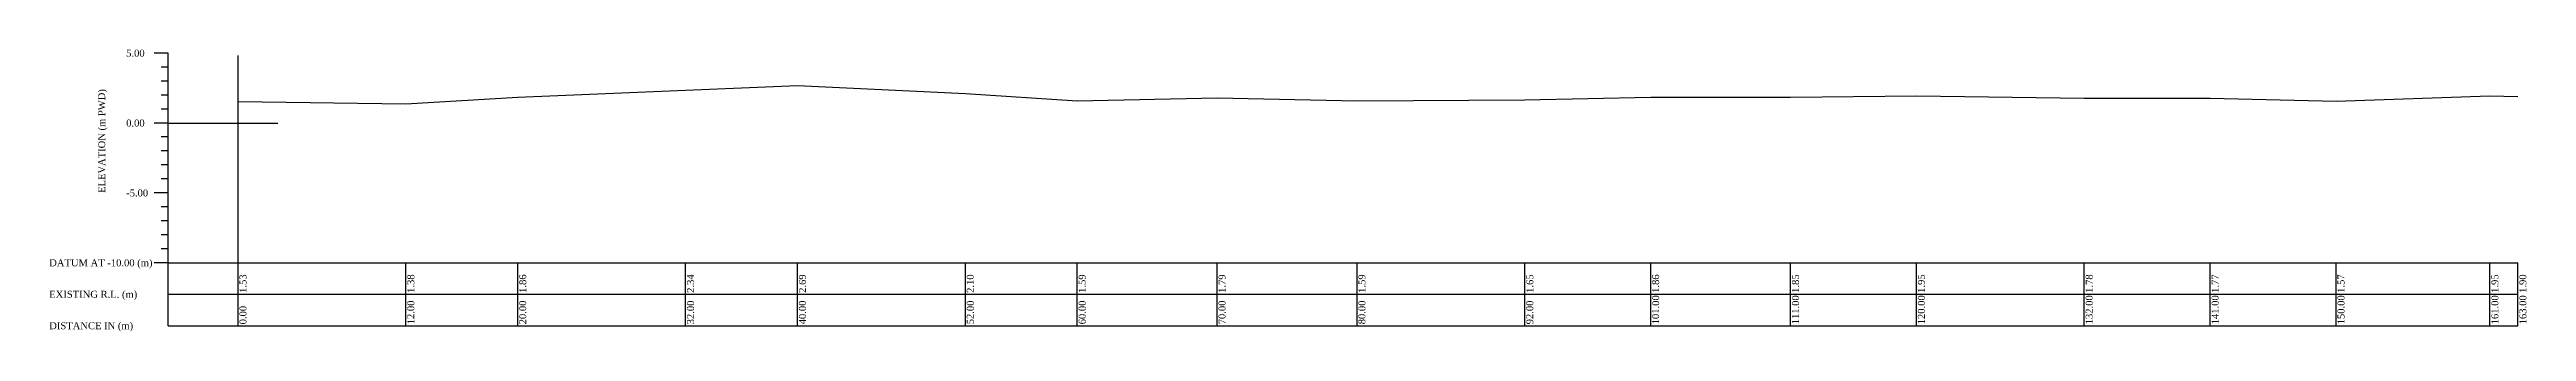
# Model space of a CAD drawing. Header units: metres. Extents: x -148477 to 168932, y -55673 to -2736.
# Drawn here: x -26775.2 to -26598.2, y -18712.2 to -18692.1 of the extents above; entities that cross this region are included whole.
import ezdxf

# ---------------------------------------------------------------- set-up
doc = ezdxf.new("R2010")
doc.units = ezdxf.units.M
doc.styles.add('liza', font='times.ttf', dxfattribs={"height": 2})

msp = doc.modelspace()

# ---------------------------------------------------------------- texts
at = {"color": 6, "linetype": 'Continuous', "lineweight": -3, "ltscale": 0.5, "char_height": 0.5, "attachment_point": 1, "style": 'liza'}
for s, insert, width in [('5.00', (-26769.7609, -18692.0861), 2), ('0.00', (-26769.7609, -18697.0861), 2), ('-5.00', (-26769.7609, -18702.0861), 2), ('DATUM AT -10.00 (m)', (-26775.2609, -18707.0861), 7.5), ('EXISTING R.L. (m)', (-26775.2609, -18709.3361), 7.5), ('DISTANCE IN (m)', (-26775.2609, -18711.5861), 7.5)]:
    msp.add_mtext(s, dxfattribs=dict(at, insert=insert, width=width))
at = {"color": 6, "linetype": 'Continuous', "lineweight": -3, "ltscale": 0.5, "char_height": 0.5, "attachment_point": 1, "rotation": 90, "style": 'liza'}
for s, insert, width in [('ELEVATION (m PWD)', (-26771.7609, -18702.3361), 10), ('1.53', (-26761.6609, -18709.4861), 2.15), ('1.38', (-26749.6609, -18709.4861), 2.15), ('1.86', (-26741.6609, -18709.4861), 2.15), ('2.34', (-26729.6609, -18709.4861), 2.15), ('2.69', (-26721.6609, -18709.4861), 2.15), ('2.10', (-26709.6609, -18709.4861), 2.15), ('1.59', (-26701.6609, -18709.4861), 2.15), ('1.79', (-26691.6609, -18709.4861), 2.15), ('1.59', (-26681.6609, -18709.4861), 2.15), ('1.65', (-26669.6609, -18709.4861), 2.15), ('1.86', (-26660.6609, -18709.4861), 2.15), ('1.85', (-26650.6609, -18709.4861), 2.15), ('1.95', (-26641.6609, -18709.4861), 2.15), ('1.78', (-26629.6609, -18709.4861), 2.15), ('1.78', (-26629.6609, -18709.4861), 2.15), ('1.77', (-26620.6609, -18709.4861), 2.15), ('1.57', (-26611.6609, -18709.4861), 2.15), ('1.95', (-26600.6609, -18709.4861), 2.15), ('1.90', (-26598.6609, -18709.4861), 2.15), ('0.00', (-26761.6609, -18711.7361), 2.15), ('12.00', (-26749.6609, -18711.7361), 2.15), ('20.00', (-26741.6609, -18711.7361), 2.15), ('32.00', (-26729.6609, -18711.7361), 2.15), ('40.00', (-26721.6609, -18711.7361), 2.15), ('52.00', (-26709.6609, -18711.7361), 2.15), ('60.00', (-26701.6609, -18711.7361), 2.15), ('70.00', (-26691.6609, -18711.7361), 2.15), ('80.00', (-26681.6609, -18711.7361), 2.15), ('92.00', (-26669.6609, -18711.7361), 2.15), ('101.00', (-26660.6609, -18711.7361), 2.15), ('111.00', (-26650.6609, -18711.7361), 2.15), ('120.00', (-26641.6609, -18711.7361), 2.15), ('132.00', (-26629.6609, -18711.7361), 2.15), ('132.00', (-26629.6609, -18711.7361), 2.15), ('141.00', (-26620.6609, -18711.7361), 2.15), ('150.00', (-26611.6609, -18711.7361), 2.15), ('161.00', (-26600.6609, -18711.7361), 2.15), ('163.00', (-26598.6609, -18711.7361), 2.15)]:
    msp.add_mtext(s, dxfattribs=dict(at, insert=insert, width=width))

# ---------------------------------------------------------------- linework, layer by layer
at = {"color": 6, "linetype": 'Continuous', "lineweight": -3, "ltscale": 0.5}
for p, q in [((-26766.7609, -18692.3361), (-26767.7609, -18692.3361)), ((-26766.7609, -18693.3361), (-26767.2609, -18693.3361)), ((-26766.7609, -18711.8361), (-26766.7609, -18692.3361)), ((-26766.7609, -18694.3361), (-26767.2609, -18694.3361)), ((-26766.7609, -18695.3361), (-26767.2609, -18695.3361)), ((-26766.7609, -18696.3361), (-26767.2609, -18696.3361)), ((-26766.7609, -18697.3361), (-26767.7609, -18697.3361)), ((-26766.7609, -18698.3361), (-26767.2609, -18698.3361)), ((-26766.7609, -18699.3361), (-26767.2609, -18699.3361)), ((-26766.7609, -18700.3361), (-26767.2609, -18700.3361)), ((-26766.7609, -18702.3361), (-26767.7609, -18702.3361)), ((-26766.7609, -18701.3361), (-26767.2609, -18701.3361)), ((-26766.7609, -18703.3361), (-26767.2609, -18703.3361)), ((-26766.7609, -18704.3361), (-26767.2609, -18704.3361)), ((-26766.7609, -18705.3361), (-26767.2609, -18705.3361)), ((-26766.7609, -18707.3361), (-26767.7609, -18707.3361)), ((-26766.7609, -18706.3361), (-26767.2609, -18706.3361)), ((-26766.7609, -18707.3361), (-26598.7609, -18707.3361)), ((-26761.7609, -18711.8361), (-26761.7609, -18707.3361)), ((-26749.7609, -18711.8361), (-26749.7609, -18707.3361)), ((-26741.7609, -18711.8361), (-26741.7609, -18707.3361)), ((-26729.7609, -18711.8361), (-26729.7609, -18707.3361)), ((-26721.7609, -18711.8361), (-26721.7609, -18707.3361)), ((-26709.7609, -18711.8361), (-26709.7609, -18707.3361)), ((-26701.7609, -18711.8361), (-26701.7609, -18707.3361)), ((-26691.7609, -18711.8361), (-26691.7609, -18707.3361)), ((-26681.7609, -18711.8361), (-26681.7609, -18707.3361)), ((-26669.7609, -18711.8361), (-26669.7609, -18707.3361)), ((-26660.7609, -18711.8361), (-26660.7609, -18707.3361)), ((-26650.7609, -18711.8361), (-26650.7609, -18707.3361)), ((-26641.7609, -18711.8361), (-26641.7609, -18707.3361)), ((-26629.7609, -18711.8361), (-26629.7609, -18707.3361)), ((-26629.7609, -18711.8361), (-26629.7609, -18707.3361)), ((-26620.7609, -18711.8361), (-26620.7609, -18707.3361)), ((-26611.7609, -18711.8361), (-26611.7609, -18707.3361)), ((-26600.7609, -18711.8361), (-26600.7609, -18707.3361)), ((-26598.7609, -18711.8361), (-26598.7609, -18707.3361)), ((-26766.7609, -18709.5861), (-26598.7609, -18709.5861)), ((-26766.7609, -18711.8361), (-26598.7609, -18711.8361))]:
    msp.add_line(p, q, dxfattribs=at)
at = {"color": 2, "linetype": 'Continuous', "lineweight": -3, "ltscale": 0.5}
for p, q in [((-26761.7609, -18707.3361), (-26761.7609, -18692.5164)), ((-26766.7609, -18697.3361), (-26758.9066, -18697.3361))]:
    msp.add_line(p, q, dxfattribs=at)
at = {"color": 3, "linetype": 'Continuous', "lineweight": -3, "ltscale": 0.5}
msp.add_lwpolyline([(-26761.7609, -18695.8061), (-26749.7609, -18695.9561), (-26741.7609, -18695.4761), (-26729.7609, -18694.9961), (-26721.7609, -18694.6461), (-26709.7609, -18695.2361), (-26701.7609, -18695.7461), (-26691.7609, -18695.5461), (-26681.7609, -18695.7461), (-26669.7609, -18695.6861), (-26660.7609, -18695.4761), (-26650.7609, -18695.4861), (-26641.7609, -18695.3861), (-26629.7609, -18695.5561), (-26629.7609, -18695.5561), (-26620.7609, -18695.5661), (-26611.7609, -18695.7661), (-26600.7609, -18695.3861), (-26598.7609, -18695.4361)], dxfattribs=at)

msp.set_redraw_order([(e.dxf.handle, doc.entitydb.next_handle()) for e in msp.query("TEXT MTEXT ATTDEF DIMENSION ARC_DIMENSION")])  # texts and dimensions are drawn at this point

doc.saveas('drawing.dxf')
